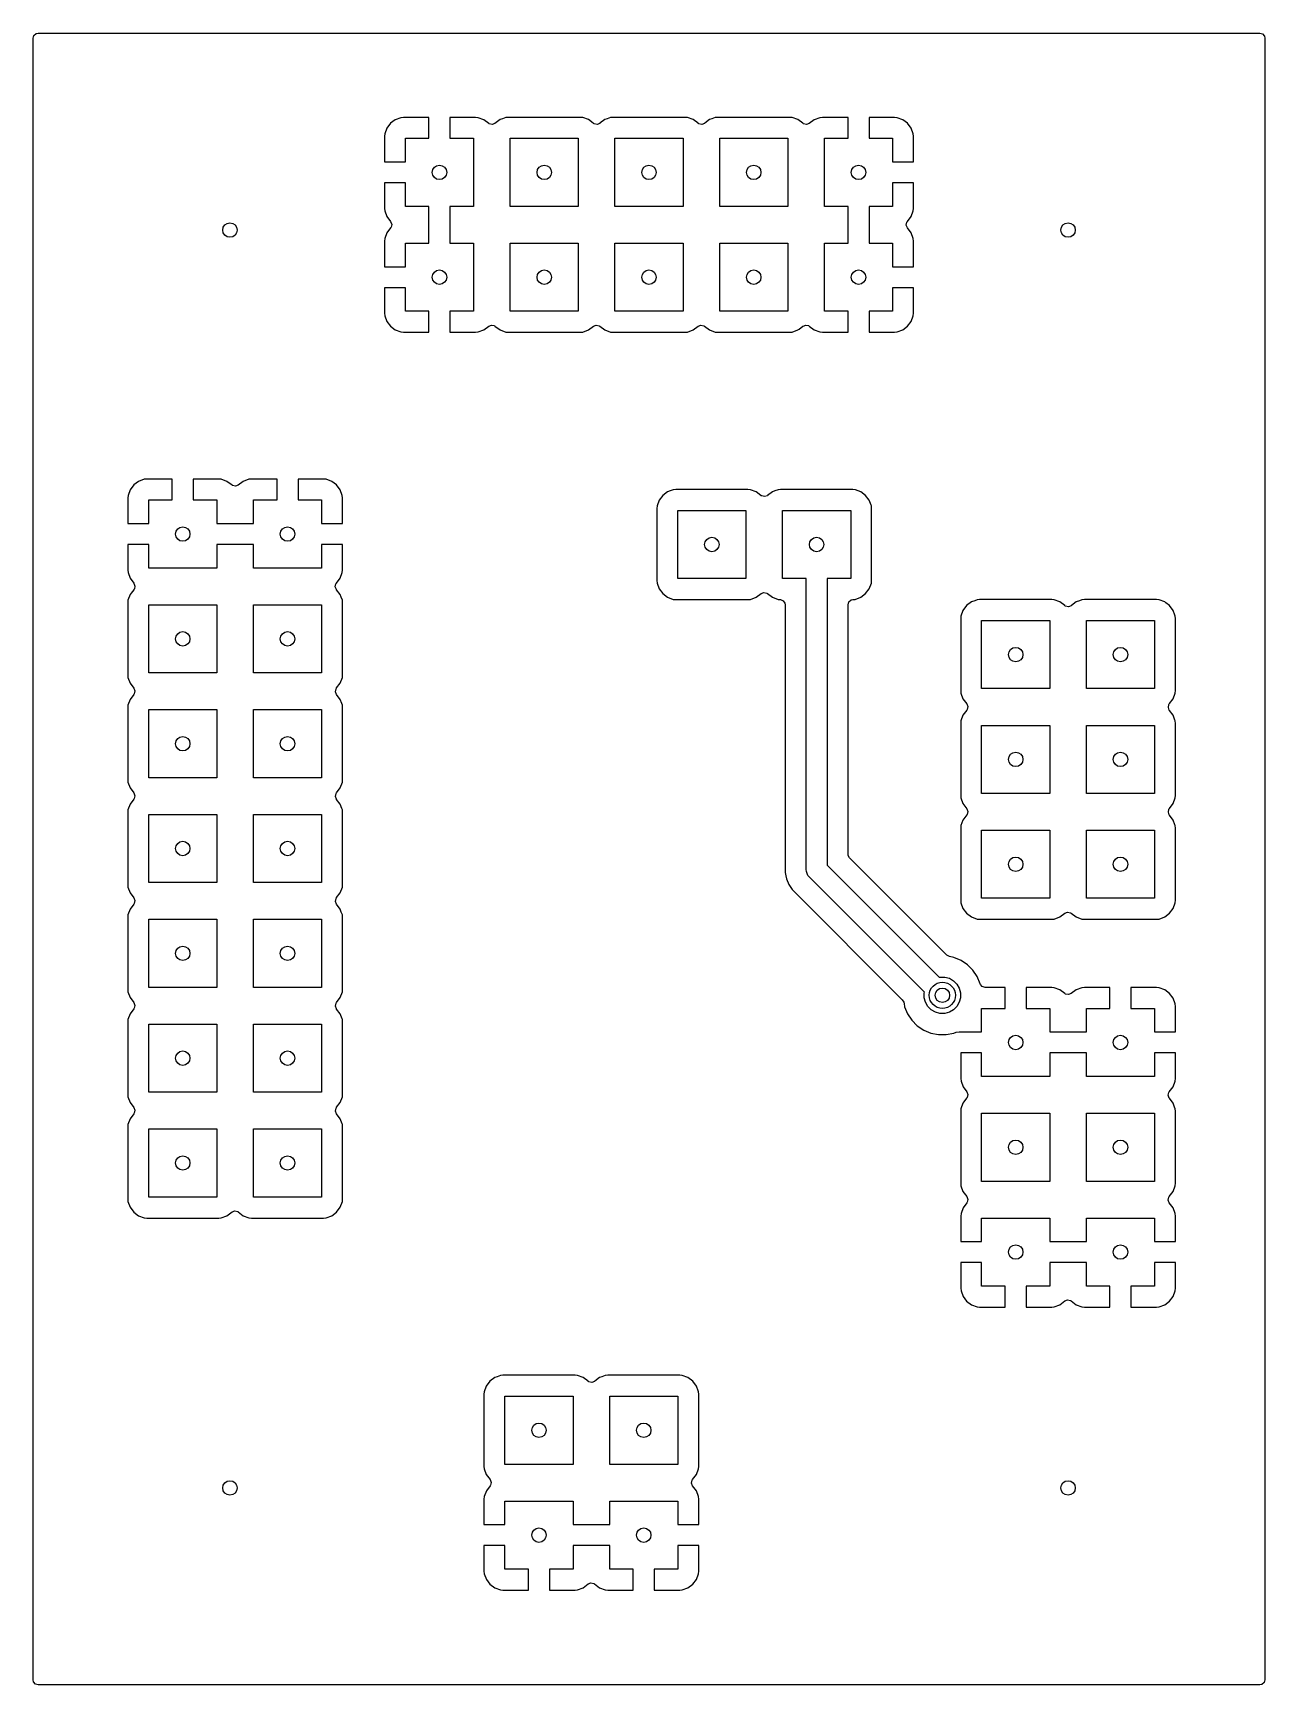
# Model space of a CAD drawing. Extents: x -4.36 to -3.19, y 5.39 to 6.96.
import ezdxf

# ---------------------------------------------------------------- set-up
doc = ezdxf.new("R2010")
doc.units = 0
doc.header["$MEASUREMENT"] = 0
doc.layers.add('BLACK', color=7, linetype='CONTINUOUS')

msp = doc.modelspace()

# ---------------------------------------------------------------- linework, layer by layer
at = {"layer": 'BLACK', "linetype": 'CONTINUOUS'}
for p, q in [((-4.3629, 6.958), (-4.3621, 6.9607)), ((-4.3629, 6.8644), (-4.3629, 6.958)), ((-4.3621, 6.9607), (-4.36, 6.9625)), ((-4.36, 6.9625), (-4.358, 6.9629)), ((-4.358, 6.9629), (-3.192, 6.9629)), ((-3.192, 6.9629), (-3.1893, 6.9621)), ((-3.1893, 6.9621), (-3.1875, 6.96)), ((-3.1875, 6.96), (-3.1871, 6.958)), ((-3.1871, 6.958), (-3.1871, 5.392)), ((-4.0252, 6.8722), (-4.0272, 6.8668)), ((-4.0218, 6.8768), (-4.0252, 6.8722)), ((-4.0252, 6.8722), (-4.0252, 6.8722)), ((-4.0172, 6.8802), (-4.0218, 6.8768)), ((-4.0118, 6.8822), (-4.0172, 6.8802)), ((-4.0172, 6.8802), (-4.0172, 6.8802)), ((-4.0094, 6.8825), (-4.0118, 6.8822)), ((-3.985, 6.8825), (-4.0094, 6.8825)), ((-4.0094, 6.8825), (-4.0094, 6.8825)), ((-3.985, 6.8625), (-3.985, 6.8825)), ((-3.9406, 6.8825), (-3.965, 6.8825)), ((-3.965, 6.8825), (-3.965, 6.8625)), ((-3.9382, 6.8822), (-3.9406, 6.8825)), ((-3.9406, 6.8825), (-3.9406, 6.8825)), ((-3.9328, 6.8802), (-3.9382, 6.8822)), ((-3.928, 6.8766), (-3.9328, 6.8802)), ((-3.9328, 6.8802), (-3.9328, 6.8802)), ((-3.9274, 6.8762), (-3.928, 6.8766)), ((-3.9247, 6.8756), (-3.9274, 6.8762)), ((-3.922, 6.8766), (-3.9247, 6.8756)), ((-3.9172, 6.8803), (-3.922, 6.8766)), ((-3.9149, 6.8811), (-3.9172, 6.8803)), ((-3.9172, 6.8803), (-3.9172, 6.8803)), ((-3.9172, 6.8803), (-3.9172, 6.8803)), ((-3.9118, 6.8823), (-3.9149, 6.8811)), ((-3.9094, 6.8825), (-3.9118, 6.8823)), ((-3.9118, 6.8823), (-3.9118, 6.8823)), ((-3.9094, 6.8825), (-3.9094, 6.8825)), ((-3.8406, 6.8825), (-3.9094, 6.8825)), ((-3.9094, 6.8825), (-3.9094, 6.8825)), ((-3.8382, 6.8823), (-3.8406, 6.8825)), ((-3.8406, 6.8825), (-3.8406, 6.8825)), ((-3.8406, 6.8825), (-3.8406, 6.8825)), ((-3.8328, 6.8803), (-3.8382, 6.8823)), ((-3.8382, 6.8823), (-3.8382, 6.8823)), ((-3.8382, 6.8823), (-3.8382, 6.8823)), ((-3.8282, 6.8768), (-3.8328, 6.8803)), ((-3.828, 6.8766), (-3.8282, 6.8768)), ((-3.8282, 6.8768), (-3.8282, 6.8768)), ((-3.8274, 6.8763), (-3.828, 6.8766)), ((-3.8246, 6.8757), (-3.8274, 6.8763)), ((-3.822, 6.8766), (-3.8246, 6.8757)), ((-3.8218, 6.8768), (-3.822, 6.8766)), ((-3.8172, 6.8803), (-3.8218, 6.8768)), ((-3.8218, 6.8768), (-3.8218, 6.8768)), ((-3.8149, 6.8811), (-3.8172, 6.8803)), ((-3.8118, 6.8823), (-3.8149, 6.8811)), ((-3.8094, 6.8825), (-3.8118, 6.8823)), ((-3.8118, 6.8823), (-3.8118, 6.8823)), ((-3.7406, 6.8825), (-3.8094, 6.8825)), ((-3.8094, 6.8825), (-3.8094, 6.8825)), ((-3.8094, 6.8825), (-3.8094, 6.8825)), ((-3.7382, 6.8823), (-3.7406, 6.8825)), ((-3.7406, 6.8825), (-3.7406, 6.8825)), ((-3.7406, 6.8825), (-3.7406, 6.8825)), ((-3.7328, 6.8803), (-3.7382, 6.8823)), ((-3.7382, 6.8823), (-3.7382, 6.8823)), ((-3.7382, 6.8823), (-3.7382, 6.8823)), ((-3.7282, 6.8768), (-3.7328, 6.8803)), ((-3.728, 6.8766), (-3.7282, 6.8768)), ((-3.7282, 6.8768), (-3.7282, 6.8768)), ((-3.7274, 6.8763), (-3.728, 6.8766)), ((-3.7246, 6.8757), (-3.7274, 6.8763)), ((-3.722, 6.8766), (-3.7246, 6.8757)), ((-3.7218, 6.8768), (-3.722, 6.8766)), ((-3.7172, 6.8803), (-3.7218, 6.8768)), ((-3.7218, 6.8768), (-3.7218, 6.8768)), ((-3.7149, 6.8811), (-3.7172, 6.8803)), ((-3.7118, 6.8823), (-3.7149, 6.8811)), ((-3.7094, 6.8825), (-3.7118, 6.8823)), ((-3.7118, 6.8823), (-3.7118, 6.8823)), ((-3.6406, 6.8825), (-3.7094, 6.8825)), ((-3.7094, 6.8825), (-3.7094, 6.8825)), ((-3.7094, 6.8825), (-3.7094, 6.8825)), ((-3.6382, 6.8823), (-3.6406, 6.8825)), ((-3.6406, 6.8825), (-3.6406, 6.8825)), ((-3.6406, 6.8825), (-3.6406, 6.8825)), ((-3.6328, 6.8803), (-3.6382, 6.8823)), ((-3.6382, 6.8823), (-3.6382, 6.8823)), ((-3.6382, 6.8823), (-3.6382, 6.8823)), ((-3.6282, 6.8768), (-3.6328, 6.8803)), ((-3.628, 6.8766), (-3.6282, 6.8768)), ((-3.6282, 6.8768), (-3.6282, 6.8768)), ((-3.6274, 6.8762), (-3.628, 6.8766)), ((-3.6246, 6.8756), (-3.6274, 6.8762)), ((-3.622, 6.8766), (-3.6246, 6.8756)), ((-3.6172, 6.8802), (-3.622, 6.8766)), ((-3.6118, 6.8822), (-3.6172, 6.8802)), ((-3.6172, 6.8802), (-3.6172, 6.8802)), ((-3.6094, 6.8825), (-3.6118, 6.8822)), ((-3.585, 6.8825), (-3.6094, 6.8825)), ((-3.6094, 6.8825), (-3.6094, 6.8825)), ((-3.585, 6.8625), (-3.585, 6.8825)), ((-3.5406, 6.8825), (-3.565, 6.8825)), ((-3.565, 6.8825), (-3.565, 6.8625)), ((-3.5382, 6.8822), (-3.5406, 6.8825)), ((-3.5406, 6.8825), (-3.5406, 6.8825)), ((-3.5328, 6.8802), (-3.5382, 6.8822)), ((-3.5282, 6.8768), (-3.5328, 6.8802)), ((-3.5248, 6.8722), (-3.5282, 6.8768)), ((-3.5228, 6.8668), (-3.5248, 6.8722)), ((-3.5248, 6.8722), (-3.5248, 6.8722)), ((-4.3629, 6.4194), (-4.3629, 6.8644)), ((-4.0272, 6.8668), (-4.0275, 6.8644)), ((-4.0275, 6.8644), (-4.0275, 6.84)), ((-4.0075, 6.84), (-4.0075, 6.8625)), ((-4.0075, 6.8625), (-3.985, 6.8625)), ((-3.965, 6.8625), (-3.9425, 6.8625)), ((-3.9425, 6.8625), (-3.9425, 6.7975)), ((-3.9075, 6.7975), (-3.9075, 6.8625)), ((-3.9075, 6.8625), (-3.8425, 6.8625)), ((-3.8425, 6.8625), (-3.8425, 6.7975)), ((-3.8075, 6.7975), (-3.8075, 6.8625)), ((-3.8075, 6.8625), (-3.7425, 6.8625)), ((-3.7425, 6.8625), (-3.7425, 6.7975)), ((-3.7075, 6.7975), (-3.7075, 6.8625)), ((-3.7075, 6.8625), (-3.6425, 6.8625)), ((-3.6425, 6.8625), (-3.6425, 6.7975)), ((-3.6075, 6.7975), (-3.6075, 6.8625)), ((-3.6075, 6.8625), (-3.585, 6.8625)), ((-3.565, 6.8625), (-3.5425, 6.8625)), ((-3.5425, 6.8625), (-3.5425, 6.84)), ((-3.5225, 6.8644), (-3.5228, 6.8668)), ((-3.5225, 6.84), (-3.5225, 6.8644)), ((-3.5225, 6.8644), (-3.5225, 6.8644)), ((-4.0275, 6.84), (-4.0075, 6.84)), ((-3.5425, 6.84), (-3.5225, 6.84)), ((-4.0275, 6.82), (-4.0275, 6.7956)), ((-4.0075, 6.82), (-4.0275, 6.82)), ((-4.0075, 6.7975), (-4.0075, 6.82)), ((-3.5225, 6.82), (-3.5425, 6.82)), ((-3.5425, 6.82), (-3.5425, 6.7975)), ((-3.5225, 6.7956), (-3.5225, 6.82)), ((-4.0275, 6.7956), (-4.0272, 6.7932)), ((-4.0272, 6.7932), (-4.0252, 6.7878)), ((-3.985, 6.7975), (-4.0075, 6.7975)), ((-3.985, 6.7625), (-3.985, 6.7975)), ((-3.9425, 6.7975), (-3.965, 6.7975)), ((-3.965, 6.7975), (-3.965, 6.7625)), ((-3.8425, 6.7975), (-3.9075, 6.7975)), ((-3.7425, 6.7975), (-3.8075, 6.7975)), ((-3.6425, 6.7975), (-3.7075, 6.7975)), ((-3.585, 6.7975), (-3.6075, 6.7975)), ((-3.585, 6.7625), (-3.585, 6.7975)), ((-3.5425, 6.7975), (-3.565, 6.7975)), ((-3.565, 6.7975), (-3.565, 6.7625)), ((-3.5248, 6.7878), (-3.5228, 6.7932)), ((-3.5228, 6.7932), (-3.5225, 6.7956)), ((-3.5225, 6.7956), (-3.5225, 6.7956)), ((-4.0252, 6.7878), (-4.0252, 6.7878)), ((-4.0252, 6.7878), (-4.0216, 6.783)), ((-4.0216, 6.777), (-4.0252, 6.7722)), ((-4.0216, 6.783), (-4.0206, 6.7804)), ((-4.0212, 6.7776), (-4.0216, 6.777)), ((-4.0206, 6.7804), (-4.0212, 6.7776)), ((-3.5294, 6.7796), (-3.5288, 6.7824)), ((-3.5284, 6.777), (-3.5294, 6.7796)), ((-3.5288, 6.7824), (-3.5284, 6.783)), ((-3.5284, 6.783), (-3.5248, 6.7878)), ((-3.5248, 6.7722), (-3.5284, 6.777)), ((-4.0272, 6.7668), (-4.0275, 6.7644)), ((-4.0275, 6.7644), (-4.0275, 6.74)), ((-4.0252, 6.7722), (-4.0272, 6.7668)), ((-4.0252, 6.7722), (-4.0252, 6.7722)), ((-4.0075, 6.74), (-4.0075, 6.7625)), ((-4.0075, 6.7625), (-3.985, 6.7625)), ((-3.965, 6.7625), (-3.9425, 6.7625)), ((-3.9425, 6.7625), (-3.9425, 6.6975)), ((-3.9075, 6.6975), (-3.9075, 6.7625)), ((-3.9075, 6.7625), (-3.8425, 6.7625)), ((-3.8425, 6.7625), (-3.8425, 6.6975)), ((-3.8075, 6.6975), (-3.8075, 6.7625)), ((-3.8075, 6.7625), (-3.7425, 6.7625)), ((-3.7425, 6.7625), (-3.7425, 6.6975)), ((-3.7075, 6.6975), (-3.7075, 6.7625)), ((-3.7075, 6.7625), (-3.6425, 6.7625)), ((-3.6425, 6.7625), (-3.6425, 6.6975)), ((-3.6075, 6.6975), (-3.6075, 6.7625)), ((-3.6075, 6.7625), (-3.585, 6.7625)), ((-3.565, 6.7625), (-3.5425, 6.7625)), ((-3.5425, 6.7625), (-3.5425, 6.74)), ((-3.5228, 6.7668), (-3.5248, 6.7722)), ((-3.5225, 6.7644), (-3.5228, 6.7668)), ((-3.5225, 6.74), (-3.5225, 6.7644)), ((-3.5225, 6.7644), (-3.5225, 6.7644)), ((-4.0275, 6.74), (-4.0075, 6.74)), ((-3.5425, 6.74), (-3.5225, 6.74)), ((-4.0275, 6.72), (-4.0275, 6.6956)), ((-4.0075, 6.72), (-4.0275, 6.72)), ((-4.0075, 6.6975), (-4.0075, 6.72)), ((-3.5225, 6.72), (-3.5425, 6.72)), ((-3.5425, 6.72), (-3.5425, 6.6975)), ((-3.5225, 6.6956), (-3.5225, 6.72)), ((-3.985, 6.6975), (-4.0075, 6.6975)), ((-3.985, 6.6775), (-3.985, 6.6975)), ((-3.9425, 6.6975), (-3.965, 6.6975)), ((-3.965, 6.6975), (-3.965, 6.6775)), ((-3.8425, 6.6975), (-3.9075, 6.6975)), ((-3.7425, 6.6975), (-3.8075, 6.6975)), ((-3.6425, 6.6975), (-3.7075, 6.6975)), ((-3.585, 6.6975), (-3.6075, 6.6975)), ((-3.585, 6.6775), (-3.585, 6.6975)), ((-3.5425, 6.6975), (-3.565, 6.6975)), ((-3.565, 6.6975), (-3.565, 6.6775)), ((-4.0275, 6.6956), (-4.0272, 6.6932)), ((-4.0272, 6.6932), (-4.0252, 6.6878)), ((-4.0252, 6.6878), (-4.0252, 6.6878)), ((-4.0252, 6.6878), (-4.0218, 6.6832)), ((-4.0218, 6.6832), (-4.0172, 6.6798)), ((-3.9328, 6.6798), (-3.928, 6.6834)), ((-3.928, 6.6834), (-3.9254, 6.6844)), ((-3.9254, 6.6844), (-3.9226, 6.6838)), ((-3.9226, 6.6838), (-3.922, 6.6834)), ((-3.922, 6.6834), (-3.9172, 6.6797)), ((-3.8328, 6.6797), (-3.828, 6.6834)), ((-3.828, 6.6834), (-3.8254, 6.6843)), ((-3.8254, 6.6843), (-3.8226, 6.6837)), ((-3.8226, 6.6837), (-3.822, 6.6834)), ((-3.822, 6.6834), (-3.8172, 6.6797)), ((-3.7328, 6.6797), (-3.728, 6.6834)), ((-3.728, 6.6834), (-3.7254, 6.6843)), ((-3.7254, 6.6843), (-3.7226, 6.6837)), ((-3.7226, 6.6837), (-3.722, 6.6834)), ((-3.722, 6.6834), (-3.7172, 6.6797)), ((-3.6317, 6.6805), (-3.6282, 6.6832)), ((-3.6282, 6.6832), (-3.628, 6.6834)), ((-3.6282, 6.6832), (-3.6282, 6.6832)), ((-3.628, 6.6834), (-3.6253, 6.6844)), ((-3.6253, 6.6844), (-3.6226, 6.6838)), ((-3.6226, 6.6838), (-3.622, 6.6834)), ((-3.622, 6.6834), (-3.6172, 6.6798)), ((-3.5328, 6.6798), (-3.5282, 6.6832)), ((-3.5282, 6.6832), (-3.5248, 6.6878)), ((-3.5248, 6.6878), (-3.5228, 6.6932)), ((-3.5248, 6.6878), (-3.5248, 6.6878)), ((-3.5228, 6.6932), (-3.5225, 6.6956)), ((-3.5225, 6.6956), (-3.5225, 6.6956)), ((-4.0172, 6.6798), (-4.0118, 6.6778)), ((-4.0118, 6.6778), (-4.0094, 6.6775)), ((-4.0094, 6.6775), (-3.985, 6.6775)), ((-3.965, 6.6775), (-3.9406, 6.6775)), ((-3.9406, 6.6775), (-3.9382, 6.6778)), ((-3.9382, 6.6778), (-3.9328, 6.6798)), ((-3.9328, 6.6798), (-3.9328, 6.6798)), ((-3.9172, 6.6797), (-3.9172, 6.6797)), ((-3.9172, 6.6797), (-3.9118, 6.6777)), ((-3.9118, 6.6777), (-3.9118, 6.6777)), ((-3.9118, 6.6777), (-3.9094, 6.6775)), ((-3.9094, 6.6775), (-3.9094, 6.6775)), ((-3.9094, 6.6775), (-3.8406, 6.6775)), ((-3.8406, 6.6775), (-3.8382, 6.6777)), ((-3.8382, 6.6777), (-3.8328, 6.6797)), ((-3.8382, 6.6777), (-3.8382, 6.6777)), ((-3.8328, 6.6797), (-3.8328, 6.6797)), ((-3.8172, 6.6797), (-3.8172, 6.6797)), ((-3.8172, 6.6797), (-3.8118, 6.6777)), ((-3.8118, 6.6777), (-3.8118, 6.6777)), ((-3.8118, 6.6777), (-3.8094, 6.6775)), ((-3.8094, 6.6775), (-3.8094, 6.6775)), ((-3.8094, 6.6775), (-3.7406, 6.6775)), ((-3.7406, 6.6775), (-3.7382, 6.6777)), ((-3.7382, 6.6777), (-3.7328, 6.6797)), ((-3.7382, 6.6777), (-3.7382, 6.6777)), ((-3.7328, 6.6797), (-3.7328, 6.6797)), ((-3.7172, 6.6797), (-3.7172, 6.6797)), ((-3.7172, 6.6797), (-3.7118, 6.6777)), ((-3.7118, 6.6777), (-3.7118, 6.6777)), ((-3.7118, 6.6777), (-3.7094, 6.6775)), ((-3.7094, 6.6775), (-3.7094, 6.6775)), ((-3.7094, 6.6775), (-3.6406, 6.6775)), ((-3.6406, 6.6775), (-3.6382, 6.6777)), ((-3.6382, 6.6777), (-3.6328, 6.6797)), ((-3.6382, 6.6777), (-3.6382, 6.6777)), ((-3.6328, 6.6797), (-3.6317, 6.6805)), ((-3.6328, 6.6797), (-3.6328, 6.6797)), ((-3.6172, 6.6798), (-3.6118, 6.6778)), ((-3.6118, 6.6778), (-3.6094, 6.6775)), ((-3.6094, 6.6775), (-3.585, 6.6775)), ((-3.565, 6.6775), (-3.5406, 6.6775)), ((-3.5406, 6.6775), (-3.5382, 6.6778)), ((-3.5382, 6.6778), (-3.5328, 6.6798)), ((-3.5328, 6.6798), (-3.5328, 6.6798)), ((-4.2702, 6.5272), (-4.2722, 6.5218)), ((-4.2668, 6.5318), (-4.2702, 6.5272)), ((-4.2702, 6.5272), (-4.2702, 6.5272)), ((-4.2622, 6.5352), (-4.2668, 6.5318)), ((-4.2568, 6.5372), (-4.2622, 6.5352)), ((-4.2622, 6.5352), (-4.2622, 6.5352)), ((-4.2544, 6.5375), (-4.2568, 6.5372)), ((-4.23, 6.5375), (-4.2544, 6.5375)), ((-4.2544, 6.5375), (-4.2544, 6.5375)), ((-4.23, 6.5175), (-4.23, 6.5375)), ((-4.1856, 6.5375), (-4.21, 6.5375)), ((-4.21, 6.5375), (-4.21, 6.5175)), ((-4.1832, 6.5372), (-4.1856, 6.5375)), ((-4.1856, 6.5375), (-4.1856, 6.5375)), ((-4.1778, 6.5352), (-4.1832, 6.5372)), ((-4.173, 6.5316), (-4.1778, 6.5352)), ((-4.1724, 6.5312), (-4.173, 6.5316)), ((-4.1696, 6.5306), (-4.1724, 6.5312)), ((-4.167, 6.5316), (-4.1696, 6.5306)), ((-4.1622, 6.5352), (-4.167, 6.5316)), ((-4.1568, 6.5372), (-4.1622, 6.5352)), ((-4.1544, 6.5375), (-4.1568, 6.5372)), ((-4.13, 6.5375), (-4.1544, 6.5375)), ((-4.1544, 6.5375), (-4.1544, 6.5375)), ((-4.13, 6.5175), (-4.13, 6.5375)), ((-4.0856, 6.5375), (-4.11, 6.5375)), ((-4.11, 6.5375), (-4.11, 6.5175)), ((-4.0832, 6.5372), (-4.0856, 6.5375)), ((-4.0856, 6.5375), (-4.0856, 6.5375)), ((-4.0778, 6.5352), (-4.0832, 6.5372)), ((-4.0732, 6.5318), (-4.0778, 6.5352)), ((-4.0698, 6.5272), (-4.0732, 6.5318)), ((-4.0678, 6.5218), (-4.0698, 6.5272)), ((-4.0698, 6.5272), (-4.0698, 6.5272)), ((-3.7572, 6.5253), (-3.7618, 6.5218)), ((-3.7549, 6.5261), (-3.7572, 6.5253)), ((-3.7572, 6.5253), (-3.7572, 6.5253)), ((-3.7572, 6.5253), (-3.7572, 6.5253)), ((-3.7518, 6.5273), (-3.7549, 6.5261)), ((-3.7494, 6.5275), (-3.7518, 6.5273)), ((-3.7518, 6.5273), (-3.7518, 6.5273)), ((-3.6806, 6.5275), (-3.7494, 6.5275)), ((-3.7494, 6.5275), (-3.7494, 6.5275)), ((-3.7494, 6.5275), (-3.7494, 6.5275)), ((-3.6782, 6.5273), (-3.6806, 6.5275)), ((-3.6806, 6.5275), (-3.6806, 6.5275)), ((-3.6806, 6.5275), (-3.6806, 6.5275)), ((-3.678, 6.5272), (-3.6782, 6.5273)), ((-3.6782, 6.5273), (-3.6782, 6.5273)), ((-3.6782, 6.5273), (-3.6782, 6.5273)), ((-3.6782, 6.5273), (-3.6782, 6.5273)), ((-3.6782, 6.5273), (-3.6782, 6.5273)), ((-3.6728, 6.5253), (-3.678, 6.5272)), ((-3.6682, 6.5218), (-3.6728, 6.5253)), ((-3.6572, 6.5253), (-3.6618, 6.5218)), ((-3.6549, 6.5261), (-3.6572, 6.5253)), ((-3.6518, 6.5273), (-3.6549, 6.5261)), ((-3.6494, 6.5275), (-3.6518, 6.5273)), ((-3.6518, 6.5273), (-3.6518, 6.5273)), ((-3.5806, 6.5275), (-3.6494, 6.5275)), ((-3.6494, 6.5275), (-3.6494, 6.5275)), ((-3.6494, 6.5275), (-3.6494, 6.5275)), ((-3.5782, 6.5273), (-3.5806, 6.5275)), ((-3.5806, 6.5275), (-3.5806, 6.5275)), ((-3.5806, 6.5275), (-3.5806, 6.5275)), ((-3.578, 6.5272), (-3.5782, 6.5273)), ((-3.5782, 6.5273), (-3.5782, 6.5273)), ((-3.5782, 6.5273), (-3.5782, 6.5273)), ((-3.5782, 6.5273), (-3.5782, 6.5273)), ((-3.5782, 6.5273), (-3.5782, 6.5273)), ((-3.5728, 6.5253), (-3.578, 6.5272)), ((-3.5682, 6.5218), (-3.5728, 6.5253)), ((-4.2722, 6.5218), (-4.2725, 6.5194)), ((-4.2725, 6.5194), (-4.2725, 6.495)), ((-4.2525, 6.495), (-4.2525, 6.5175)), ((-4.2525, 6.5175), (-4.23, 6.5175)), ((-4.21, 6.5175), (-4.1875, 6.5175)), ((-4.1875, 6.5175), (-4.1875, 6.495)), ((-4.1525, 6.495), (-4.1525, 6.5175)), ((-4.1525, 6.5175), (-4.13, 6.5175)), ((-4.11, 6.5175), (-4.0875, 6.5175)), ((-4.0875, 6.5175), (-4.0875, 6.495)), ((-4.0675, 6.5194), (-4.0678, 6.5218)), ((-4.0675, 6.5094), (-4.0675, 6.5194)), ((-4.0675, 6.5194), (-4.0675, 6.5194)), ((-4.0675, 6.495), (-4.0675, 6.5094)), ((-3.7673, 6.5118), (-3.7675, 6.5094)), ((-3.7675, 6.5094), (-3.7675, 6.4406)), ((-3.7653, 6.5172), (-3.7673, 6.5118)), ((-3.7673, 6.5118), (-3.7673, 6.5118)), ((-3.7618, 6.5218), (-3.7653, 6.5172)), ((-3.7653, 6.5172), (-3.7653, 6.5172)), ((-3.668, 6.5216), (-3.6682, 6.5218)), ((-3.6682, 6.5218), (-3.6682, 6.5218)), ((-3.6674, 6.5213), (-3.668, 6.5216)), ((-3.6646, 6.5207), (-3.6674, 6.5213)), ((-3.662, 6.5216), (-3.6646, 6.5207)), ((-3.6618, 6.5218), (-3.662, 6.5216)), ((-3.6618, 6.5218), (-3.6618, 6.5218)), ((-3.5647, 6.5172), (-3.5682, 6.5218)), ((-3.563, 6.5125), (-3.5647, 6.5172)), ((-3.5627, 6.5118), (-3.563, 6.5125)), ((-3.5625, 6.5094), (-3.5627, 6.5118)), ((-3.5627, 6.5118), (-3.5627, 6.5118)), ((-3.5625, 6.4406), (-3.5625, 6.5094)), ((-3.5625, 6.5094), (-3.5625, 6.5094)), ((-4.2725, 6.495), (-4.2525, 6.495)), ((-4.1875, 6.495), (-4.1525, 6.495)), ((-4.0875, 6.495), (-4.0675, 6.495)), ((-3.7475, 6.4425), (-3.7475, 6.5075)), ((-3.7475, 6.5075), (-3.6825, 6.5075)), ((-3.6825, 6.5075), (-3.6825, 6.4425)), ((-3.6475, 6.4425), (-3.6475, 6.5075)), ((-3.6475, 6.5075), (-3.5825, 6.5075)), ((-3.5825, 6.5075), (-3.5825, 6.4425)), ((-4.2525, 6.475), (-4.2725, 6.475)), ((-4.2725, 6.475), (-4.2725, 6.4506)), ((-4.2525, 6.4525), (-4.2525, 6.475)), ((-4.1525, 6.475), (-4.1875, 6.475)), ((-4.1875, 6.475), (-4.1875, 6.4525)), ((-4.1525, 6.4525), (-4.1525, 6.475)), ((-4.0675, 6.475), (-4.0875, 6.475)), ((-4.0875, 6.475), (-4.0875, 6.4525)), ((-4.0675, 6.4506), (-4.0675, 6.475)), ((-4.2725, 6.4506), (-4.2722, 6.4482)), ((-4.2722, 6.4482), (-4.2702, 6.4428)), ((-4.1875, 6.4525), (-4.2525, 6.4525)), ((-4.0875, 6.4525), (-4.1525, 6.4525)), ((-4.0698, 6.4428), (-4.0678, 6.4482)), ((-4.0678, 6.4482), (-4.0675, 6.4506)), ((-4.0675, 6.4506), (-4.0675, 6.4506)), ((-4.2702, 6.4428), (-4.2702, 6.4428)), ((-4.2702, 6.4428), (-4.2666, 6.438)), ((-4.2668, 6.4318), (-4.2691, 6.4287)), ((-4.2666, 6.432), (-4.2668, 6.4318)), ((-4.2668, 6.4318), (-4.2668, 6.4318)), ((-4.2666, 6.438), (-4.2656, 6.4354)), ((-4.2662, 6.4326), (-4.2666, 6.432)), ((-4.2656, 6.4354), (-4.2662, 6.4326)), ((-4.0744, 6.4347), (-4.0738, 6.4374)), ((-4.0734, 6.432), (-4.0744, 6.4347)), ((-4.0738, 6.4374), (-4.0734, 6.438)), ((-4.0734, 6.438), (-4.0698, 6.4428)), ((-4.0732, 6.4318), (-4.0734, 6.432)), ((-4.0697, 6.4272), (-4.0732, 6.4318)), ((-4.0732, 6.4318), (-4.0732, 6.4318)), ((-4.0698, 6.4428), (-4.0698, 6.4428)), ((-3.7675, 6.4406), (-3.7673, 6.4382)), ((-3.7673, 6.4382), (-3.7673, 6.4382)), ((-3.7673, 6.4382), (-3.7653, 6.4328)), ((-3.7653, 6.4328), (-3.7653, 6.4328)), ((-3.7653, 6.4328), (-3.7618, 6.4282)), ((-3.6825, 6.4425), (-3.7475, 6.4425)), ((-3.625, 6.4425), (-3.6475, 6.4425)), ((-3.625, 6.165), (-3.625, 6.4425)), ((-3.5825, 6.4425), (-3.605, 6.4425)), ((-3.605, 6.4425), (-3.605, 6.1691)), ((-3.5682, 6.4282), (-3.5647, 6.4328)), ((-3.5647, 6.4328), (-3.5627, 6.4382)), ((-3.5647, 6.4328), (-3.5647, 6.4328)), ((-3.5627, 6.4382), (-3.5625, 6.4406)), ((-3.5627, 6.4382), (-3.5627, 6.4382)), ((-3.5625, 6.4406), (-3.5625, 6.4406)), ((-4.3629, 5.6644), (-4.3629, 6.4194)), ((-4.2723, 6.4218), (-4.2725, 6.4194)), ((-4.2725, 6.4194), (-4.2725, 6.3506)), ((-4.2703, 6.4272), (-4.2723, 6.4218)), ((-4.2723, 6.4218), (-4.2723, 6.4218)), ((-4.2691, 6.4287), (-4.2703, 6.4272)), ((-4.2703, 6.4272), (-4.2703, 6.4272)), ((-4.2525, 6.3525), (-4.2525, 6.4175)), ((-4.2525, 6.4175), (-4.1875, 6.4175)), ((-4.1875, 6.4175), (-4.1875, 6.3525)), ((-4.1525, 6.3525), (-4.1525, 6.4175)), ((-4.1525, 6.4175), (-4.0875, 6.4175)), ((-4.0875, 6.4175), (-4.0875, 6.3525)), ((-4.0688, 6.4247), (-4.0697, 6.4272)), ((-4.0677, 6.4218), (-4.0688, 6.4247)), ((-4.0675, 6.4194), (-4.0677, 6.4218)), ((-4.0677, 6.4218), (-4.0677, 6.4218)), ((-4.0675, 6.3506), (-4.0675, 6.4194)), ((-4.0675, 6.4194), (-4.0675, 6.4194)), ((-3.7618, 6.4282), (-3.7572, 6.4247)), ((-3.7572, 6.4247), (-3.7572, 6.4247)), ((-3.7572, 6.4247), (-3.7518, 6.4227)), ((-3.7518, 6.4227), (-3.7518, 6.4227)), ((-3.7518, 6.4227), (-3.7494, 6.4225)), ((-3.7494, 6.4225), (-3.7494, 6.4225)), ((-3.7494, 6.4225), (-3.6806, 6.4225)), ((-3.6806, 6.4225), (-3.6782, 6.4227)), ((-3.6782, 6.4227), (-3.6728, 6.4247)), ((-3.6782, 6.4227), (-3.6782, 6.4227)), ((-3.6728, 6.4247), (-3.668, 6.4284)), ((-3.6728, 6.4247), (-3.6728, 6.4247)), ((-3.668, 6.4284), (-3.6654, 6.4293)), ((-3.6654, 6.4293), (-3.6626, 6.4287)), ((-3.6626, 6.4287), (-3.662, 6.4284)), ((-3.662, 6.4284), (-3.6572, 6.4247)), ((-3.6572, 6.4247), (-3.6572, 6.4247)), ((-3.6572, 6.4247), (-3.6518, 6.4227)), ((-3.6518, 6.4227), (-3.6518, 6.4227)), ((-3.6518, 6.4227), (-3.6495, 6.4225)), ((-3.6495, 6.4225), (-3.6469, 6.4214)), ((-3.6469, 6.4214), (-3.6453, 6.4191)), ((-3.6453, 6.4191), (-3.645, 6.4176)), ((-3.645, 6.4176), (-3.645, 6.162)), ((-3.585, 6.4176), (-3.5842, 6.4202)), ((-3.585, 6.4044), (-3.585, 6.4176)), ((-3.5842, 6.4202), (-3.5821, 6.4221)), ((-3.5821, 6.4221), (-3.5805, 6.4225)), ((-3.5805, 6.4225), (-3.5782, 6.4227)), ((-3.5782, 6.4227), (-3.5728, 6.4247)), ((-3.5782, 6.4227), (-3.5782, 6.4227)), ((-3.5728, 6.4247), (-3.5682, 6.4282)), ((-3.5728, 6.4247), (-3.5728, 6.4247)), ((-3.4718, 6.4168), (-3.4753, 6.4122)), ((-3.4672, 6.4203), (-3.4718, 6.4168)), ((-3.4641, 6.4214), (-3.4672, 6.4203)), ((-3.4672, 6.4203), (-3.4672, 6.4203)), ((-3.4672, 6.4203), (-3.4672, 6.4203)), ((-3.4618, 6.4223), (-3.4641, 6.4214)), ((-3.4594, 6.4225), (-3.4618, 6.4223)), ((-3.4618, 6.4223), (-3.4618, 6.4223)), ((-3.3906, 6.4225), (-3.4594, 6.4225)), ((-3.4594, 6.4225), (-3.4594, 6.4225)), ((-3.4594, 6.4225), (-3.4594, 6.4225)), ((-3.3882, 6.4223), (-3.3906, 6.4225)), ((-3.3906, 6.4225), (-3.3906, 6.4225)), ((-3.3906, 6.4225), (-3.3906, 6.4225)), ((-3.3828, 6.4203), (-3.3882, 6.4223)), ((-3.3882, 6.4223), (-3.3882, 6.4223)), ((-3.3882, 6.4223), (-3.3882, 6.4223)), ((-3.3782, 6.4168), (-3.3828, 6.4203)), ((-3.378, 6.4166), (-3.3782, 6.4168)), ((-3.3782, 6.4168), (-3.3782, 6.4168)), ((-3.3774, 6.4163), (-3.378, 6.4166)), ((-3.3746, 6.4157), (-3.3774, 6.4163)), ((-3.372, 6.4166), (-3.3746, 6.4157)), ((-3.3718, 6.4168), (-3.372, 6.4166)), ((-3.3672, 6.4203), (-3.3718, 6.4168)), ((-3.3718, 6.4168), (-3.3718, 6.4168)), ((-3.3641, 6.4214), (-3.3672, 6.4203)), ((-3.3618, 6.4223), (-3.3641, 6.4214)), ((-3.3594, 6.4225), (-3.3618, 6.4223)), ((-3.3618, 6.4223), (-3.3618, 6.4223)), ((-3.2906, 6.4225), (-3.3594, 6.4225)), ((-3.3594, 6.4225), (-3.3594, 6.4225)), ((-3.3594, 6.4225), (-3.3594, 6.4225)), ((-3.2882, 6.4223), (-3.2906, 6.4225)), ((-3.2906, 6.4225), (-3.2906, 6.4225)), ((-3.2906, 6.4225), (-3.2906, 6.4225)), ((-3.2828, 6.4203), (-3.2882, 6.4223)), ((-3.2882, 6.4223), (-3.2882, 6.4223)), ((-3.2882, 6.4223), (-3.2882, 6.4223)), ((-3.2817, 6.4194), (-3.2828, 6.4203)), ((-3.2828, 6.4203), (-3.2828, 6.4203)), ((-3.2828, 6.4203), (-3.2828, 6.4203)), ((-3.2782, 6.4168), (-3.2817, 6.4194)), ((-3.2747, 6.4122), (-3.2782, 6.4168)), ((-3.585, 6.1795), (-3.585, 6.4044)), ((-3.4773, 6.4068), (-3.4775, 6.4044)), ((-3.4775, 6.4044), (-3.4775, 6.3356)), ((-3.4753, 6.4122), (-3.4773, 6.4068)), ((-3.4773, 6.4068), (-3.4773, 6.4068)), ((-3.4753, 6.4122), (-3.4753, 6.4122)), ((-3.4575, 6.3375), (-3.4575, 6.4025)), ((-3.4575, 6.4025), (-3.3925, 6.4025)), ((-3.3925, 6.4025), (-3.3925, 6.3375)), ((-3.3575, 6.3375), (-3.3575, 6.4025)), ((-3.3575, 6.4025), (-3.2925, 6.4025)), ((-3.2925, 6.4025), (-3.2925, 6.3375)), ((-3.273, 6.4075), (-3.2747, 6.4122)), ((-3.2727, 6.4068), (-3.273, 6.4075)), ((-3.2725, 6.4044), (-3.2727, 6.4068)), ((-3.2727, 6.4068), (-3.2727, 6.4068)), ((-3.2725, 6.3356), (-3.2725, 6.4044)), ((-3.2725, 6.4044), (-3.2725, 6.4044)), ((-4.1875, 6.3525), (-4.2525, 6.3525)), ((-4.0875, 6.3525), (-4.1525, 6.3525)), ((-4.2725, 6.3506), (-4.2723, 6.3482)), ((-4.2723, 6.3482), (-4.2723, 6.3482)), ((-4.2723, 6.3482), (-4.2703, 6.3428)), ((-4.2703, 6.3428), (-4.2703, 6.3428)), ((-4.2703, 6.3428), (-4.2666, 6.338)), ((-4.2666, 6.338), (-4.2657, 6.3354)), ((-4.2657, 6.3354), (-4.2663, 6.3326)), ((-4.0743, 6.3346), (-4.0737, 6.3374)), ((-4.0737, 6.3374), (-4.0734, 6.338)), ((-4.0734, 6.338), (-4.0732, 6.3382)), ((-4.0732, 6.3382), (-4.0697, 6.3428)), ((-4.0732, 6.3382), (-4.0732, 6.3382)), ((-4.0697, 6.3428), (-4.0677, 6.3482)), ((-4.0677, 6.3482), (-4.0675, 6.3506)), ((-4.0677, 6.3482), (-4.0677, 6.3482)), ((-4.0675, 6.3506), (-4.0675, 6.3506)), ((-3.4775, 6.3356), (-3.4773, 6.3332)), ((-3.3925, 6.3375), (-3.4575, 6.3375)), ((-3.2925, 6.3375), (-3.3575, 6.3375)), ((-3.2727, 6.3332), (-3.2725, 6.3356)), ((-3.2725, 6.3356), (-3.2725, 6.3356)), ((-4.2723, 6.3218), (-4.2725, 6.3194)), ((-4.2725, 6.3194), (-4.2725, 6.2506)), ((-4.2703, 6.3272), (-4.2723, 6.3218)), ((-4.2723, 6.3218), (-4.2723, 6.3218)), ((-4.2666, 6.332), (-4.2703, 6.3272)), ((-4.2703, 6.3272), (-4.2703, 6.3272)), ((-4.2663, 6.3326), (-4.2666, 6.332)), ((-4.0734, 6.332), (-4.0743, 6.3346)), ((-4.0732, 6.3318), (-4.0734, 6.332)), ((-4.0697, 6.3272), (-4.0732, 6.3318)), ((-4.0732, 6.3318), (-4.0732, 6.3318)), ((-4.0683, 6.3232), (-4.0697, 6.3272)), ((-4.0677, 6.3218), (-4.0683, 6.3232)), ((-4.0675, 6.3194), (-4.0677, 6.3218)), ((-4.0677, 6.3218), (-4.0677, 6.3218)), ((-4.0675, 6.2506), (-4.0675, 6.3194)), ((-4.0675, 6.3194), (-4.0675, 6.3194)), ((-3.4773, 6.3332), (-3.4773, 6.3332)), ((-3.4773, 6.3332), (-3.4753, 6.3278)), ((-3.4753, 6.3278), (-3.4753, 6.3278)), ((-3.4753, 6.3278), (-3.4716, 6.323)), ((-3.4716, 6.323), (-3.4707, 6.3204)), ((-3.4707, 6.3204), (-3.4713, 6.3176)), ((-3.2793, 6.3196), (-3.2787, 6.3224)), ((-3.2784, 6.317), (-3.2793, 6.3196)), ((-3.2787, 6.3224), (-3.2784, 6.323)), ((-3.2784, 6.323), (-3.2782, 6.3232)), ((-3.2782, 6.3232), (-3.2747, 6.3278)), ((-3.2782, 6.3232), (-3.2782, 6.3232)), ((-3.2747, 6.3278), (-3.2727, 6.3332)), ((-3.2727, 6.3332), (-3.2727, 6.3332)), ((-4.2525, 6.2525), (-4.2525, 6.3175)), ((-4.2525, 6.3175), (-4.1875, 6.3175)), ((-4.1875, 6.3175), (-4.1875, 6.2525)), ((-4.1525, 6.2525), (-4.1525, 6.3175)), ((-4.1525, 6.3175), (-4.0875, 6.3175)), ((-4.0875, 6.3175), (-4.0875, 6.2525)), ((-3.4773, 6.3068), (-3.4775, 6.3044)), ((-3.4775, 6.3044), (-3.4775, 6.2356)), ((-3.4753, 6.3122), (-3.4773, 6.3068)), ((-3.4773, 6.3068), (-3.4773, 6.3068)), ((-3.4716, 6.317), (-3.4753, 6.3122)), ((-3.4753, 6.3122), (-3.4753, 6.3122)), ((-3.4713, 6.3176), (-3.4716, 6.317)), ((-3.2782, 6.3168), (-3.2784, 6.317)), ((-3.2747, 6.3122), (-3.2782, 6.3168)), ((-3.2782, 6.3168), (-3.2782, 6.3168)), ((-3.273, 6.3075), (-3.2747, 6.3122)), ((-3.2727, 6.3068), (-3.273, 6.3075)), ((-3.2725, 6.3044), (-3.2727, 6.3068)), ((-3.2727, 6.3068), (-3.2727, 6.3068)), ((-3.2725, 6.2356), (-3.2725, 6.3044)), ((-3.2725, 6.3044), (-3.2725, 6.3044)), ((-3.4575, 6.2375), (-3.4575, 6.3025)), ((-3.4575, 6.3025), (-3.3925, 6.3025)), ((-3.3925, 6.3025), (-3.3925, 6.2375)), ((-3.3575, 6.2375), (-3.3575, 6.3025)), ((-3.3575, 6.3025), (-3.2925, 6.3025)), ((-3.2925, 6.3025), (-3.2925, 6.2375)), ((-4.2725, 6.2506), (-4.2723, 6.2482)), ((-4.2723, 6.2482), (-4.2723, 6.2482)), ((-4.2723, 6.2482), (-4.2703, 6.2428)), ((-4.2703, 6.2428), (-4.2703, 6.2428)), ((-4.2703, 6.2428), (-4.2666, 6.238)), ((-4.1875, 6.2525), (-4.2525, 6.2525)), ((-4.0875, 6.2525), (-4.1525, 6.2525)), ((-4.0732, 6.2382), (-4.0697, 6.2428)), ((-4.0697, 6.2428), (-4.0677, 6.2482)), ((-4.0677, 6.2482), (-4.0675, 6.2506)), ((-4.0677, 6.2482), (-4.0677, 6.2482)), ((-4.0675, 6.2506), (-4.0675, 6.2506)), ((-4.2703, 6.2272), (-4.2723, 6.2218)), ((-4.2666, 6.232), (-4.2703, 6.2272)), ((-4.2703, 6.2272), (-4.2703, 6.2272)), ((-4.2666, 6.238), (-4.2657, 6.2354)), ((-4.2663, 6.2326), (-4.2666, 6.232)), ((-4.2657, 6.2354), (-4.2663, 6.2326)), ((-4.0743, 6.2346), (-4.0737, 6.2374)), ((-4.0734, 6.232), (-4.0743, 6.2346)), ((-4.0737, 6.2374), (-4.0734, 6.238)), ((-4.0734, 6.238), (-4.0732, 6.2382)), ((-4.0732, 6.2318), (-4.0734, 6.232)), ((-4.0732, 6.2382), (-4.0732, 6.2382)), ((-4.0697, 6.2272), (-4.0732, 6.2318)), ((-4.0732, 6.2318), (-4.0732, 6.2318)), ((-4.0683, 6.2232), (-4.0697, 6.2272)), ((-3.4775, 6.2356), (-3.4773, 6.2332)), ((-3.4773, 6.2332), (-3.4773, 6.2332)), ((-3.4773, 6.2332), (-3.4753, 6.2278)), ((-3.4753, 6.2278), (-3.4753, 6.2278)), ((-3.4753, 6.2278), (-3.4716, 6.223)), ((-3.3925, 6.2375), (-3.4575, 6.2375)), ((-3.2925, 6.2375), (-3.3575, 6.2375)), ((-3.2782, 6.2232), (-3.2747, 6.2278)), ((-3.2747, 6.2278), (-3.2727, 6.2332)), ((-3.2727, 6.2332), (-3.2725, 6.2356)), ((-3.2727, 6.2332), (-3.2727, 6.2332)), ((-3.2725, 6.2356), (-3.2725, 6.2356)), ((-4.2723, 6.2218), (-4.2725, 6.2194)), ((-4.2725, 6.2194), (-4.2725, 6.1506)), ((-4.2723, 6.2218), (-4.2723, 6.2218)), ((-4.2525, 6.1525), (-4.2525, 6.2175)), ((-4.2525, 6.2175), (-4.1875, 6.2175)), ((-4.1875, 6.2175), (-4.1875, 6.1525)), ((-4.1525, 6.1525), (-4.1525, 6.2175)), ((-4.1525, 6.2175), (-4.0875, 6.2175)), ((-4.0875, 6.2175), (-4.0875, 6.1525)), ((-4.0677, 6.2218), (-4.0683, 6.2232)), ((-4.0675, 6.2194), (-4.0677, 6.2218)), ((-4.0677, 6.2218), (-4.0677, 6.2218)), ((-4.0675, 6.1506), (-4.0675, 6.2194)), ((-4.0675, 6.2194), (-4.0675, 6.2194)), ((-3.4753, 6.2122), (-3.4773, 6.2068)), ((-3.4716, 6.217), (-3.4753, 6.2122)), ((-3.4753, 6.2122), (-3.4753, 6.2122)), ((-3.4716, 6.223), (-3.4707, 6.2204)), ((-3.4713, 6.2176), (-3.4716, 6.217)), ((-3.4707, 6.2204), (-3.4713, 6.2176)), ((-3.2793, 6.2196), (-3.2787, 6.2224)), ((-3.2784, 6.217), (-3.2793, 6.2196)), ((-3.2787, 6.2224), (-3.2784, 6.223)), ((-3.2784, 6.223), (-3.2782, 6.2232)), ((-3.2782, 6.2168), (-3.2784, 6.217)), ((-3.2782, 6.2232), (-3.2782, 6.2232)), ((-3.2747, 6.2122), (-3.2782, 6.2168)), ((-3.2782, 6.2168), (-3.2782, 6.2168)), ((-3.273, 6.2075), (-3.2747, 6.2122)), ((-3.4773, 6.2068), (-3.4775, 6.2044)), ((-3.4775, 6.2044), (-3.4775, 6.1356)), ((-3.4773, 6.2068), (-3.4773, 6.2068)), ((-3.4575, 6.1375), (-3.4575, 6.2025)), ((-3.4575, 6.2025), (-3.3925, 6.2025)), ((-3.3925, 6.2025), (-3.3925, 6.1375)), ((-3.3575, 6.1375), (-3.3575, 6.2025)), ((-3.3575, 6.2025), (-3.2925, 6.2025)), ((-3.2925, 6.2025), (-3.2925, 6.1375)), ((-3.2727, 6.2068), (-3.273, 6.2075)), ((-3.2725, 6.2044), (-3.2727, 6.2068)), ((-3.2727, 6.2068), (-3.2727, 6.2068)), ((-3.2725, 6.1356), (-3.2725, 6.2044)), ((-3.2725, 6.2044), (-3.2725, 6.2044)), ((-3.5849, 6.1784), (-3.585, 6.1795)), ((-3.5835, 6.176), (-3.5849, 6.1784)), ((-3.645, 6.162), (-3.6444, 6.159)), ((-3.6248, 6.163), (-3.625, 6.165)), ((-3.6233, 6.1594), (-3.6248, 6.163)), ((-3.605, 6.1691), (-3.498, 6.0622)), ((-3.4908, 6.0833), (-3.5835, 6.176)), ((-4.2725, 6.1506), (-4.2723, 6.1482)), ((-4.2723, 6.1482), (-4.2723, 6.1482)), ((-4.2723, 6.1482), (-4.2703, 6.1428)), ((-4.1875, 6.1525), (-4.2525, 6.1525)), ((-4.0875, 6.1525), (-4.1525, 6.1525)), ((-4.0697, 6.1428), (-4.0677, 6.1482)), ((-4.0677, 6.1482), (-4.0675, 6.1506)), ((-4.0677, 6.1482), (-4.0677, 6.1482)), ((-4.0675, 6.1506), (-4.0675, 6.1506)), ((-3.6444, 6.159), (-3.6439, 6.1562)), ((-3.6439, 6.1562), (-3.6439, 6.1562)), ((-3.6439, 6.1562), (-3.6416, 6.1508)), ((-3.6416, 6.1508), (-3.6383, 6.1459)), ((-3.6221, 6.1579), (-3.6233, 6.1594)), ((-3.6233, 6.1594), (-3.6233, 6.1594)), ((-3.5122, 6.048), (-3.6221, 6.1579)), ((-4.2703, 6.1428), (-4.2703, 6.1428)), ((-4.2703, 6.1428), (-4.2666, 6.138)), ((-4.2666, 6.132), (-4.2703, 6.1272)), ((-4.2666, 6.138), (-4.2657, 6.1354)), ((-4.2663, 6.1326), (-4.2666, 6.132)), ((-4.2657, 6.1354), (-4.2663, 6.1326)), ((-4.0743, 6.1346), (-4.0737, 6.1374)), ((-4.0734, 6.132), (-4.0743, 6.1346)), ((-4.0737, 6.1374), (-4.0734, 6.138)), ((-4.0734, 6.138), (-4.0732, 6.1382)), ((-4.0732, 6.1318), (-4.0734, 6.132)), ((-4.0732, 6.1382), (-4.0697, 6.1428)), ((-4.0732, 6.1382), (-4.0732, 6.1382)), ((-4.0697, 6.1272), (-4.0732, 6.1318)), ((-4.0732, 6.1318), (-4.0732, 6.1318)), ((-3.6383, 6.1459), (-3.6383, 6.1459)), ((-3.6383, 6.1459), (-3.5333, 6.0408)), ((-3.4775, 6.1356), (-3.4773, 6.1332)), ((-3.4773, 6.1332), (-3.4773, 6.1332)), ((-3.4773, 6.1332), (-3.4753, 6.1278)), ((-3.3925, 6.1375), (-3.4575, 6.1375)), ((-3.2925, 6.1375), (-3.3575, 6.1375)), ((-3.2747, 6.1278), (-3.2727, 6.1332)), ((-3.2727, 6.1332), (-3.2725, 6.1356)), ((-3.2727, 6.1332), (-3.2727, 6.1332)), ((-3.2725, 6.1356), (-3.2725, 6.1356)), ((-4.2723, 6.1218), (-4.2725, 6.1194)), ((-4.2725, 6.1194), (-4.2725, 6.0506)), ((-4.2703, 6.1272), (-4.2723, 6.1218)), ((-4.2723, 6.1218), (-4.2723, 6.1218)), ((-4.2703, 6.1272), (-4.2703, 6.1272)), ((-4.2525, 6.0525), (-4.2525, 6.1175)), ((-4.2525, 6.1175), (-4.1875, 6.1175)), ((-4.1875, 6.1175), (-4.1875, 6.0525)), ((-4.1525, 6.0525), (-4.1525, 6.1175)), ((-4.1525, 6.1175), (-4.0875, 6.1175)), ((-4.0875, 6.1175), (-4.0875, 6.0525)), ((-4.0687, 6.1243), (-4.0697, 6.1272)), ((-4.0677, 6.1218), (-4.0687, 6.1243)), ((-4.0675, 6.1194), (-4.0677, 6.1218)), ((-4.0677, 6.1218), (-4.0677, 6.1218)), ((-4.0675, 6.0506), (-4.0675, 6.1194)), ((-4.0675, 6.1194), (-4.0675, 6.1194)), ((-3.4753, 6.1278), (-3.4753, 6.1278)), ((-3.4753, 6.1278), (-3.4718, 6.1232)), ((-3.4718, 6.1232), (-3.4672, 6.1197)), ((-3.4672, 6.1197), (-3.4672, 6.1197)), ((-3.4672, 6.1197), (-3.4618, 6.1177)), ((-3.4618, 6.1177), (-3.4618, 6.1177)), ((-3.4618, 6.1177), (-3.4594, 6.1175)), ((-3.4594, 6.1175), (-3.4594, 6.1175)), ((-3.4594, 6.1175), (-3.3906, 6.1175)), ((-3.3906, 6.1175), (-3.3882, 6.1177)), ((-3.3882, 6.1177), (-3.3828, 6.1197)), ((-3.3882, 6.1177), (-3.3882, 6.1177)), ((-3.3828, 6.1197), (-3.378, 6.1234)), ((-3.3828, 6.1197), (-3.3828, 6.1197)), ((-3.378, 6.1234), (-3.3754, 6.1243)), ((-3.3754, 6.1243), (-3.3726, 6.1237)), ((-3.3726, 6.1237), (-3.372, 6.1234)), ((-3.372, 6.1234), (-3.3672, 6.1197)), ((-3.3672, 6.1197), (-3.3672, 6.1197)), ((-3.3672, 6.1197), (-3.3618, 6.1177)), ((-3.3618, 6.1177), (-3.3618, 6.1177)), ((-3.3618, 6.1177), (-3.3594, 6.1175)), ((-3.3594, 6.1175), (-3.3594, 6.1175)), ((-3.3594, 6.1175), (-3.2906, 6.1175)), ((-3.2906, 6.1175), (-3.2882, 6.1177)), ((-3.2882, 6.1177), (-3.2828, 6.1197)), ((-3.2882, 6.1177), (-3.2882, 6.1177)), ((-3.2828, 6.1197), (-3.2782, 6.1232)), ((-3.2828, 6.1197), (-3.2828, 6.1197)), ((-3.2782, 6.1232), (-3.2747, 6.1278)), ((-3.2747, 6.1278), (-3.2747, 6.1278)), ((-3.4908, 6.0832), (-3.4908, 6.0833)), ((-3.4883, 6.0819), (-3.4908, 6.0832)), ((-3.4841, 6.0811), (-3.4883, 6.0819)), ((-3.4772, 6.0782), (-3.4841, 6.0811)), ((-3.4711, 6.0741), (-3.4772, 6.0782)), ((-3.4659, 6.0689), (-3.4711, 6.0741)), ((-3.4618, 6.0628), (-3.4659, 6.0689)), ((-4.1875, 6.0525), (-4.2525, 6.0525)), ((-4.0875, 6.0525), (-4.1525, 6.0525)), ((-3.498, 6.0622), (-3.4973, 6.0624)), ((-3.4973, 6.0624), (-3.4927, 6.0624)), ((-3.4927, 6.0624), (-3.4883, 6.0612)), ((-3.4883, 6.0612), (-3.4843, 6.0589)), ((-3.4843, 6.0589), (-3.4811, 6.0557)), ((-3.4811, 6.0557), (-3.4788, 6.0517)), ((-3.4788, 6.0517), (-3.4776, 6.0473)), ((-3.4589, 6.0559), (-3.4618, 6.0628)), ((-3.4589, 6.0558), (-3.4589, 6.0559)), ((-3.4587, 6.0554), (-3.4589, 6.0558)), ((-3.4569, 6.0533), (-3.4587, 6.0554)), ((-3.4542, 6.0525), (-3.4569, 6.0533)), ((-3.435, 6.0525), (-3.4542, 6.0525)), ((-3.435, 6.0325), (-3.435, 6.0525)), ((-3.3906, 6.0525), (-3.415, 6.0525)), ((-3.415, 6.0525), (-3.415, 6.0325)), ((-3.3882, 6.0522), (-3.3906, 6.0525)), ((-3.3906, 6.0525), (-3.3906, 6.0525)), ((-3.3828, 6.0502), (-3.3882, 6.0522)), ((-3.3618, 6.0522), (-3.3672, 6.0502)), ((-3.3594, 6.0525), (-3.3618, 6.0522)), ((-3.335, 6.0525), (-3.3594, 6.0525)), ((-3.3594, 6.0525), (-3.3594, 6.0525)), ((-3.335, 6.0325), (-3.335, 6.0525)), ((-3.2906, 6.0525), (-3.315, 6.0525)), ((-3.315, 6.0525), (-3.315, 6.0325)), ((-3.2882, 6.0522), (-3.2906, 6.0525)), ((-3.2906, 6.0525), (-3.2906, 6.0525)), ((-3.2828, 6.0502), (-3.2882, 6.0522)), ((-4.2725, 6.0506), (-4.2723, 6.0482)), ((-4.2723, 6.0482), (-4.2723, 6.0482)), ((-4.2723, 6.0482), (-4.2703, 6.0428)), ((-4.2703, 6.0428), (-4.2703, 6.0428)), ((-4.2703, 6.0428), (-4.2666, 6.038)), ((-4.2666, 6.038), (-4.2657, 6.0354)), ((-4.0743, 6.0346), (-4.0737, 6.0374)), ((-4.0737, 6.0374), (-4.0734, 6.038)), ((-4.0734, 6.038), (-4.0732, 6.0382)), ((-4.0732, 6.0382), (-4.0697, 6.0428)), ((-4.0732, 6.0382), (-4.0732, 6.0382)), ((-4.0697, 6.0428), (-4.0677, 6.0482)), ((-4.0677, 6.0482), (-4.0675, 6.0506)), ((-4.0677, 6.0482), (-4.0677, 6.0482)), ((-4.0675, 6.0506), (-4.0675, 6.0506)), ((-3.5333, 6.0408), (-3.5319, 6.0384)), ((-3.5319, 6.0384), (-3.5319, 6.0383)), ((-3.5319, 6.0383), (-3.5316, 6.0368)), ((-3.5316, 6.0368), (-3.5311, 6.0344)), ((-3.5124, 6.0473), (-3.5122, 6.048)), ((-3.5124, 6.0427), (-3.5124, 6.0473)), ((-3.5112, 6.0383), (-3.5124, 6.0427)), ((-3.5089, 6.0343), (-3.5112, 6.0383)), ((-3.4788, 6.0383), (-3.4811, 6.0343)), ((-3.4776, 6.0427), (-3.4788, 6.0383)), ((-3.4776, 6.0473), (-3.4776, 6.0427)), ((-3.378, 6.0466), (-3.3828, 6.0502)), ((-3.3774, 6.0462), (-3.378, 6.0466)), ((-3.3746, 6.0456), (-3.3774, 6.0462)), ((-3.372, 6.0466), (-3.3746, 6.0456)), ((-3.3672, 6.0502), (-3.372, 6.0466)), ((-3.2782, 6.0468), (-3.2828, 6.0502)), ((-3.2748, 6.0422), (-3.2782, 6.0468)), ((-3.2728, 6.0368), (-3.2748, 6.0422)), ((-3.2748, 6.0422), (-3.2748, 6.0422)), ((-3.2725, 6.0344), (-3.2728, 6.0368)), ((-4.2723, 6.0218), (-4.2725, 6.0194)), ((-4.2703, 6.0272), (-4.2723, 6.0218)), ((-4.2723, 6.0218), (-4.2723, 6.0218)), ((-4.2666, 6.032), (-4.2703, 6.0272)), ((-4.2703, 6.0272), (-4.2703, 6.0272)), ((-4.2663, 6.0326), (-4.2666, 6.032)), ((-4.2657, 6.0354), (-4.2663, 6.0326)), ((-4.0734, 6.032), (-4.0743, 6.0346)), ((-4.0732, 6.0318), (-4.0734, 6.032)), ((-4.0697, 6.0272), (-4.0732, 6.0318)), ((-4.0732, 6.0318), (-4.0732, 6.0318)), ((-4.068, 6.0225), (-4.0697, 6.0272)), ((-4.0677, 6.0218), (-4.068, 6.0225)), ((-4.0675, 6.0194), (-4.0677, 6.0218)), ((-4.0677, 6.0218), (-4.0677, 6.0218)), ((-3.5311, 6.0344), (-3.5311, 6.0341)), ((-3.5311, 6.0341), (-3.5311, 6.0341)), ((-3.5311, 6.0341), (-3.5282, 6.0272)), ((-3.5282, 6.0272), (-3.5241, 6.0211)), ((-3.5241, 6.0211), (-3.5241, 6.0211)), ((-3.5241, 6.0211), (-3.5189, 6.0159)), ((-3.5057, 6.0311), (-3.5089, 6.0343)), ((-3.5017, 6.0288), (-3.5057, 6.0311)), ((-3.4973, 6.0276), (-3.5017, 6.0288)), ((-3.4927, 6.0276), (-3.4973, 6.0276)), ((-3.4883, 6.0288), (-3.4927, 6.0276)), ((-3.4843, 6.0311), (-3.4883, 6.0288)), ((-3.4811, 6.0343), (-3.4843, 6.0311)), ((-3.4575, 6.01), (-3.4575, 6.0325)), ((-3.4575, 6.0325), (-3.435, 6.0325)), ((-3.415, 6.0325), (-3.3925, 6.0325)), ((-3.3925, 6.0325), (-3.3925, 6.01)), ((-3.3575, 6.01), (-3.3575, 6.0325)), ((-3.3575, 6.0325), (-3.335, 6.0325)), ((-3.315, 6.0325), (-3.2925, 6.0325)), ((-3.2925, 6.0325), (-3.2925, 6.01)), ((-3.2725, 6.01), (-3.2725, 6.0344)), ((-3.2725, 6.0344), (-3.2725, 6.0344)), ((-4.2725, 6.0194), (-4.2725, 5.9506)), ((-4.2525, 5.9525), (-4.2525, 6.0175)), ((-4.2525, 6.0175), (-4.1875, 6.0175)), ((-4.1875, 6.0175), (-4.1875, 5.9525)), ((-4.1525, 5.9525), (-4.1525, 6.0175)), ((-4.1525, 6.0175), (-4.0875, 6.0175)), ((-4.0875, 6.0175), (-4.0875, 5.9525)), ((-4.0675, 5.9506), (-4.0675, 6.0194)), ((-4.0675, 6.0194), (-4.0675, 6.0194)), ((-3.5189, 6.0159), (-3.5189, 6.0159)), ((-3.5189, 6.0159), (-3.5128, 6.0118)), ((-3.5128, 6.0118), (-3.5059, 6.0089)), ((-3.5059, 6.0089), (-3.5059, 6.0089)), ((-3.5059, 6.0089), (-3.4987, 6.0075)), ((-3.4987, 6.0075), (-3.4987, 6.0075)), ((-3.4987, 6.0075), (-3.4913, 6.0075)), ((-3.4913, 6.0075), (-3.4841, 6.0089)), ((-3.4841, 6.0089), (-3.4817, 6.0099)), ((-3.4841, 6.0089), (-3.4841, 6.0089)), ((-3.4817, 6.0099), (-3.4789, 6.0102)), ((-3.4789, 6.0102), (-3.4786, 6.01)), ((-3.4786, 6.01), (-3.4575, 6.01)), ((-3.3925, 6.01), (-3.3575, 6.01)), ((-3.2925, 6.01), (-3.2725, 6.01)), ((-3.4575, 5.99), (-3.4775, 5.99)), ((-3.4775, 5.99), (-3.4775, 5.9656)), ((-3.4575, 5.9675), (-3.4575, 5.99)), ((-3.3925, 5.99), (-3.3925, 5.9675)), ((-3.3575, 5.99), (-3.3925, 5.99)), ((-3.3575, 5.9675), (-3.3575, 5.99)), ((-3.2725, 5.99), (-3.2925, 5.99)), ((-3.2925, 5.99), (-3.2925, 5.9675)), ((-3.2725, 5.9656), (-3.2725, 5.99)), ((-3.4775, 5.9656), (-3.4772, 5.9632)), ((-3.4772, 5.9632), (-3.4752, 5.9578)), ((-3.4752, 5.9578), (-3.4752, 5.9578)), ((-3.4752, 5.9578), (-3.4716, 5.953)), ((-3.3925, 5.9675), (-3.4575, 5.9675)), ((-3.2925, 5.9675), (-3.3575, 5.9675)), ((-3.2784, 5.953), (-3.2748, 5.9578)), ((-3.2748, 5.9578), (-3.2728, 5.9632)), ((-3.2748, 5.9578), (-3.2748, 5.9578)), ((-3.2728, 5.9632), (-3.2725, 5.9656)), ((-3.2725, 5.9656), (-3.2725, 5.9656)), ((-4.2725, 5.9506), (-4.2723, 5.9482)), ((-4.2723, 5.9482), (-4.2723, 5.9482)), ((-4.2723, 5.9482), (-4.2703, 5.9428)), ((-4.2703, 5.9428), (-4.2703, 5.9428)), ((-4.2703, 5.9428), (-4.2666, 5.938)), ((-4.1875, 5.9525), (-4.2525, 5.9525)), ((-4.0875, 5.9525), (-4.1525, 5.9525)), ((-4.0732, 5.9382), (-4.0697, 5.9428)), ((-4.0697, 5.9428), (-4.0677, 5.9482)), ((-4.0677, 5.9482), (-4.0675, 5.9506)), ((-4.0677, 5.9482), (-4.0677, 5.9482)), ((-4.0675, 5.9506), (-4.0675, 5.9506)), ((-3.4753, 5.9422), (-3.4773, 5.9368)), ((-3.4745, 5.9433), (-3.4753, 5.9422)), ((-3.4753, 5.9422), (-3.4753, 5.9422)), ((-3.4718, 5.9468), (-3.4745, 5.9433)), ((-3.4716, 5.947), (-3.4718, 5.9468)), ((-3.4718, 5.9468), (-3.4718, 5.9468)), ((-3.4716, 5.953), (-3.4706, 5.9504)), ((-3.4712, 5.9476), (-3.4716, 5.947)), ((-3.4706, 5.9504), (-3.4712, 5.9476)), ((-3.2794, 5.9497), (-3.2788, 5.9524)), ((-3.2784, 5.947), (-3.2794, 5.9497)), ((-3.2788, 5.9524), (-3.2784, 5.953)), ((-3.2782, 5.9468), (-3.2784, 5.947)), ((-3.2747, 5.9422), (-3.2782, 5.9468)), ((-3.2782, 5.9468), (-3.2782, 5.9468)), ((-3.2733, 5.9382), (-3.2747, 5.9422)), ((-4.2703, 5.9272), (-4.2723, 5.9218)), ((-4.2666, 5.932), (-4.2703, 5.9272)), ((-4.2703, 5.9272), (-4.2703, 5.9272)), ((-4.2666, 5.938), (-4.2657, 5.9354)), ((-4.2663, 5.9326), (-4.2666, 5.932)), ((-4.2657, 5.9354), (-4.2663, 5.9326)), ((-4.0743, 5.9346), (-4.0737, 5.9374)), ((-4.0734, 5.932), (-4.0743, 5.9346)), ((-4.0737, 5.9374), (-4.0734, 5.938)), ((-4.0734, 5.938), (-4.0732, 5.9382)), ((-4.0732, 5.9318), (-4.0734, 5.932)), ((-4.0732, 5.9382), (-4.0732, 5.9382)), ((-4.0697, 5.9272), (-4.0732, 5.9318)), ((-4.0732, 5.9318), (-4.0732, 5.9318)), ((-4.068, 5.9225), (-4.0697, 5.9272)), ((-3.4773, 5.9368), (-3.4775, 5.9344)), ((-3.4775, 5.9344), (-3.4775, 5.8656)), ((-3.4773, 5.9368), (-3.4773, 5.9368)), ((-3.4575, 5.8675), (-3.4575, 5.9325)), ((-3.4575, 5.9325), (-3.3925, 5.9325)), ((-3.3925, 5.9325), (-3.3925, 5.8675)), ((-3.3575, 5.8675), (-3.3575, 5.9325)), ((-3.3575, 5.9325), (-3.2925, 5.9325)), ((-3.2925, 5.9325), (-3.2925, 5.8675)), ((-3.2727, 5.9368), (-3.2733, 5.9382)), ((-3.2725, 5.9344), (-3.2727, 5.9368)), ((-3.2727, 5.9368), (-3.2727, 5.9368)), ((-3.2725, 5.8656), (-3.2725, 5.9344)), ((-3.2725, 5.9344), (-3.2725, 5.9344)), ((-4.2723, 5.9218), (-4.2725, 5.9194)), ((-4.2725, 5.9194), (-4.2725, 5.8506)), ((-4.2723, 5.9218), (-4.2723, 5.9218)), ((-4.2525, 5.8525), (-4.2525, 5.9175)), ((-4.2525, 5.9175), (-4.1875, 5.9175)), ((-4.1875, 5.9175), (-4.1875, 5.8525)), ((-4.1525, 5.8525), (-4.1525, 5.9175)), ((-4.1525, 5.9175), (-4.0875, 5.9175)), ((-4.0875, 5.9175), (-4.0875, 5.8525)), ((-4.0677, 5.9218), (-4.068, 5.9225)), ((-4.0675, 5.9194), (-4.0677, 5.9218)), ((-4.0677, 5.9218), (-4.0677, 5.9218)), ((-4.0675, 5.8506), (-4.0675, 5.9194)), ((-4.0675, 5.9194), (-4.0675, 5.9194)), ((-3.4775, 5.8656), (-3.4773, 5.8632)), ((-3.4773, 5.8632), (-3.4773, 5.8632)), ((-3.4773, 5.8632), (-3.4753, 5.8578)), ((-3.3925, 5.8675), (-3.4575, 5.8675)), ((-3.2925, 5.8675), (-3.3575, 5.8675)), ((-3.2747, 5.8578), (-3.2727, 5.8632)), ((-3.2727, 5.8632), (-3.2725, 5.8656)), ((-3.2727, 5.8632), (-3.2727, 5.8632)), ((-3.2725, 5.8656), (-3.2725, 5.8656)), ((-4.2725, 5.8506), (-4.2723, 5.8482)), ((-4.2723, 5.8482), (-4.2723, 5.8482)), ((-4.2723, 5.8482), (-4.2703, 5.8428)), ((-4.1875, 5.8525), (-4.2525, 5.8525)), ((-4.0875, 5.8525), (-4.1525, 5.8525)), ((-4.0697, 5.8428), (-4.0677, 5.8482)), ((-4.0677, 5.8482), (-4.0675, 5.8506)), ((-4.0677, 5.8482), (-4.0677, 5.8482)), ((-4.0675, 5.8506), (-4.0675, 5.8506)), ((-3.4753, 5.8578), (-3.4753, 5.8578)), ((-3.4753, 5.8578), (-3.4716, 5.853)), ((-3.4716, 5.847), (-3.4752, 5.8422)), ((-3.4716, 5.853), (-3.4706, 5.8503)), ((-3.4712, 5.8476), (-3.4716, 5.847)), ((-3.4706, 5.8503), (-3.4712, 5.8476)), ((-3.2794, 5.8496), (-3.2788, 5.8524)), ((-3.2784, 5.847), (-3.2794, 5.8496)), ((-3.2788, 5.8524), (-3.2784, 5.853)), ((-3.2784, 5.853), (-3.2747, 5.8578)), ((-3.2748, 5.8422), (-3.2784, 5.847)), ((-3.2747, 5.8578), (-3.2747, 5.8578)), ((-4.2703, 5.8428), (-4.2703, 5.8428)), ((-4.2703, 5.8428), (-4.2668, 5.8382)), ((-4.2668, 5.8382), (-4.2622, 5.8347)), ((-4.2622, 5.8347), (-4.2622, 5.8347)), ((-4.2622, 5.8347), (-4.2568, 5.8327)), ((-4.2568, 5.8327), (-4.2568, 5.8327)), ((-4.2568, 5.8327), (-4.2544, 5.8325)), ((-4.2544, 5.8325), (-4.2544, 5.8325)), ((-4.2544, 5.8325), (-4.1856, 5.8325)), ((-4.1856, 5.8325), (-4.1832, 5.8327)), ((-4.1832, 5.8327), (-4.1778, 5.8347)), ((-4.1832, 5.8327), (-4.1832, 5.8327)), ((-4.1778, 5.8347), (-4.173, 5.8384)), ((-4.1778, 5.8347), (-4.1778, 5.8347)), ((-4.173, 5.8384), (-4.1704, 5.8393)), ((-4.1704, 5.8393), (-4.1676, 5.8387)), ((-4.1676, 5.8387), (-4.167, 5.8384)), ((-4.167, 5.8384), (-4.1622, 5.8347)), ((-4.1622, 5.8347), (-4.1622, 5.8347)), ((-4.1622, 5.8347), (-4.1568, 5.8327)), ((-4.1568, 5.8327), (-4.1568, 5.8327)), ((-4.1568, 5.8327), (-4.1544, 5.8325)), ((-4.1544, 5.8325), (-4.1544, 5.8325)), ((-4.1544, 5.8325), (-4.0856, 5.8325)), ((-4.0856, 5.8325), (-4.0832, 5.8327)), ((-4.0832, 5.8327), (-4.0778, 5.8347)), ((-4.0832, 5.8327), (-4.0832, 5.8327)), ((-4.0778, 5.8347), (-4.0732, 5.8382)), ((-4.0778, 5.8347), (-4.0778, 5.8347)), ((-4.0732, 5.8382), (-4.0697, 5.8428)), ((-4.0697, 5.8428), (-4.0697, 5.8428)), ((-3.4772, 5.8368), (-3.4775, 5.8344)), ((-3.4775, 5.8344), (-3.4775, 5.81)), ((-3.4752, 5.8422), (-3.4772, 5.8368)), ((-3.4752, 5.8422), (-3.4752, 5.8422)), ((-3.4575, 5.81), (-3.4575, 5.8325)), ((-3.4575, 5.8325), (-3.3925, 5.8325)), ((-3.3925, 5.8325), (-3.3925, 5.81)), ((-3.3575, 5.81), (-3.3575, 5.8325)), ((-3.3575, 5.8325), (-3.2925, 5.8325)), ((-3.2925, 5.8325), (-3.2925, 5.81)), ((-3.2728, 5.8368), (-3.2748, 5.8422)), ((-3.2748, 5.8422), (-3.2748, 5.8422)), ((-3.2725, 5.8344), (-3.2728, 5.8368)), ((-3.2725, 5.81), (-3.2725, 5.8344)), ((-3.2725, 5.8344), (-3.2725, 5.8344)), ((-3.4775, 5.81), (-3.4575, 5.81)), ((-3.3925, 5.81), (-3.3575, 5.81)), ((-3.2925, 5.81), (-3.2725, 5.81)), ((-3.4775, 5.79), (-3.4775, 5.7656)), ((-3.4575, 5.79), (-3.4775, 5.79)), ((-3.4575, 5.7675), (-3.4575, 5.79)), ((-3.3925, 5.79), (-3.3925, 5.7675)), ((-3.3575, 5.79), (-3.3925, 5.79)), ((-3.3575, 5.7675), (-3.3575, 5.79)), ((-3.2725, 5.79), (-3.2925, 5.79)), ((-3.2925, 5.79), (-3.2925, 5.7675)), ((-3.2725, 5.7656), (-3.2725, 5.79)), ((-3.4775, 5.7656), (-3.4772, 5.7632)), ((-3.4772, 5.7632), (-3.4752, 5.7578)), ((-3.4752, 5.7578), (-3.4752, 5.7578)), ((-3.4752, 5.7578), (-3.4718, 5.7532)), ((-3.4718, 5.7532), (-3.4672, 5.7498)), ((-3.435, 5.7675), (-3.4575, 5.7675)), ((-3.435, 5.7475), (-3.435, 5.7675)), ((-3.3925, 5.7675), (-3.415, 5.7675)), ((-3.415, 5.7675), (-3.415, 5.7475)), ((-3.3828, 5.7498), (-3.378, 5.7534)), ((-3.378, 5.7534), (-3.3754, 5.7544)), ((-3.3754, 5.7544), (-3.3726, 5.7538)), ((-3.3726, 5.7538), (-3.372, 5.7534)), ((-3.372, 5.7534), (-3.3672, 5.7498)), ((-3.335, 5.7675), (-3.3575, 5.7675)), ((-3.335, 5.7475), (-3.335, 5.7675)), ((-3.2925, 5.7675), (-3.315, 5.7675)), ((-3.315, 5.7675), (-3.315, 5.7475)), ((-3.2828, 5.7498), (-3.2782, 5.7532)), ((-3.2782, 5.7532), (-3.2748, 5.7578)), ((-3.2748, 5.7578), (-3.2728, 5.7632)), ((-3.2748, 5.7578), (-3.2748, 5.7578)), ((-3.2728, 5.7632), (-3.2725, 5.7656)), ((-3.2725, 5.7656), (-3.2725, 5.7656)), ((-3.4672, 5.7498), (-3.4618, 5.7478)), ((-3.4618, 5.7478), (-3.4594, 5.7475)), ((-3.4594, 5.7475), (-3.435, 5.7475)), ((-3.415, 5.7475), (-3.3906, 5.7475)), ((-3.3906, 5.7475), (-3.3882, 5.7478)), ((-3.3882, 5.7478), (-3.3828, 5.7498)), ((-3.3828, 5.7498), (-3.3828, 5.7498)), ((-3.3672, 5.7498), (-3.3618, 5.7478)), ((-3.3618, 5.7478), (-3.3594, 5.7475)), ((-3.3594, 5.7475), (-3.335, 5.7475)), ((-3.315, 5.7475), (-3.2906, 5.7475)), ((-3.2906, 5.7475), (-3.2882, 5.7478)), ((-3.2882, 5.7478), (-3.2828, 5.7498)), ((-3.2828, 5.7498), (-3.2828, 5.7498)), ((-3.9268, 5.6768), (-3.9303, 5.6722)), ((-3.9222, 5.6803), (-3.9268, 5.6768)), ((-3.9199, 5.6811), (-3.9222, 5.6803)), ((-3.9222, 5.6803), (-3.9222, 5.6803)), ((-3.9222, 5.6803), (-3.9222, 5.6803)), ((-3.9168, 5.6823), (-3.9199, 5.6811)), ((-3.9144, 5.6825), (-3.9168, 5.6823)), ((-3.9168, 5.6823), (-3.9168, 5.6823)), ((-3.9144, 5.6825), (-3.9144, 5.6825)), ((-3.8456, 5.6825), (-3.9144, 5.6825)), ((-3.9144, 5.6825), (-3.9144, 5.6825)), ((-3.8432, 5.6823), (-3.8456, 5.6825)), ((-3.8456, 5.6825), (-3.8456, 5.6825)), ((-3.8456, 5.6825), (-3.8456, 5.6825)), ((-3.8378, 5.6803), (-3.8432, 5.6823)), ((-3.8432, 5.6823), (-3.8432, 5.6823)), ((-3.8432, 5.6823), (-3.8432, 5.6823)), ((-3.8332, 5.6768), (-3.8378, 5.6803)), ((-3.833, 5.6766), (-3.8332, 5.6768)), ((-3.8332, 5.6768), (-3.8332, 5.6768)), ((-3.8324, 5.6763), (-3.833, 5.6766)), ((-3.8296, 5.6757), (-3.8324, 5.6763)), ((-3.827, 5.6766), (-3.8296, 5.6757)), ((-3.8268, 5.6768), (-3.827, 5.6766)), ((-3.8222, 5.6803), (-3.8268, 5.6768)), ((-3.8268, 5.6768), (-3.8268, 5.6768)), ((-3.8199, 5.6811), (-3.8222, 5.6803)), ((-3.8168, 5.6823), (-3.8199, 5.6811)), ((-3.8144, 5.6825), (-3.8168, 5.6823)), ((-3.8168, 5.6823), (-3.8168, 5.6823)), ((-3.7456, 5.6825), (-3.8144, 5.6825)), ((-3.8144, 5.6825), (-3.8144, 5.6825)), ((-3.8144, 5.6825), (-3.8144, 5.6825)), ((-3.7432, 5.6823), (-3.7456, 5.6825)), ((-3.7456, 5.6825), (-3.7456, 5.6825)), ((-3.7456, 5.6825), (-3.7456, 5.6825)), ((-3.7378, 5.6803), (-3.7432, 5.6823)), ((-3.7432, 5.6823), (-3.7432, 5.6823)), ((-3.7432, 5.6823), (-3.7432, 5.6823)), ((-3.7332, 5.6768), (-3.7378, 5.6803)), ((-3.7297, 5.6722), (-3.7332, 5.6768)), ((-4.3629, 5.392), (-4.3629, 5.6644)), ((-3.9323, 5.6668), (-3.9325, 5.6644)), ((-3.9325, 5.6644), (-3.9325, 5.5956)), ((-3.9303, 5.6722), (-3.9323, 5.6668)), ((-3.9323, 5.6668), (-3.9323, 5.6668)), ((-3.9303, 5.6722), (-3.9303, 5.6722)), ((-3.9125, 5.5975), (-3.9125, 5.6625)), ((-3.9125, 5.6625), (-3.8475, 5.6625)), ((-3.8475, 5.6625), (-3.8475, 5.5975)), ((-3.8125, 5.5975), (-3.8125, 5.6625)), ((-3.8125, 5.6625), (-3.7475, 5.6625)), ((-3.7475, 5.6625), (-3.7475, 5.5975)), ((-3.728, 5.6675), (-3.7297, 5.6722)), ((-3.7277, 5.6668), (-3.728, 5.6675)), ((-3.7275, 5.6644), (-3.7277, 5.6668)), ((-3.7277, 5.6668), (-3.7277, 5.6668)), ((-3.7275, 5.5956), (-3.7275, 5.6644)), ((-3.7275, 5.6644), (-3.7275, 5.6644)), ((-3.9325, 5.5956), (-3.9323, 5.5932)), ((-3.8475, 5.5975), (-3.9125, 5.5975)), ((-3.7475, 5.5975), (-3.8125, 5.5975)), ((-3.7277, 5.5932), (-3.7275, 5.5956)), ((-3.7275, 5.5956), (-3.7275, 5.5956)), ((-3.9323, 5.5932), (-3.9323, 5.5932)), ((-3.9323, 5.5932), (-3.9303, 5.5878)), ((-3.9303, 5.5878), (-3.9303, 5.5878)), ((-3.9303, 5.5878), (-3.9266, 5.583)), ((-3.9266, 5.583), (-3.9256, 5.5803)), ((-3.9256, 5.5803), (-3.9262, 5.5776)), ((-3.7344, 5.5796), (-3.7338, 5.5824)), ((-3.7334, 5.577), (-3.7344, 5.5796)), ((-3.7338, 5.5824), (-3.7334, 5.583)), ((-3.7334, 5.583), (-3.7297, 5.5878)), ((-3.7297, 5.5878), (-3.7277, 5.5932)), ((-3.7297, 5.5878), (-3.7297, 5.5878)), ((-3.7277, 5.5932), (-3.7277, 5.5932)), ((-3.9322, 5.5668), (-3.9325, 5.5644)), ((-3.9325, 5.5644), (-3.9325, 5.54)), ((-3.9302, 5.5722), (-3.9322, 5.5668)), ((-3.9266, 5.577), (-3.9302, 5.5722)), ((-3.9302, 5.5722), (-3.9302, 5.5722)), ((-3.9262, 5.5776), (-3.9266, 5.577)), ((-3.7298, 5.5722), (-3.7334, 5.577)), ((-3.7278, 5.5668), (-3.7298, 5.5722)), ((-3.7298, 5.5722), (-3.7298, 5.5722)), ((-3.7275, 5.5644), (-3.7278, 5.5668)), ((-3.7275, 5.54), (-3.7275, 5.5644)), ((-3.7275, 5.5644), (-3.7275, 5.5644)), ((-3.9125, 5.54), (-3.9125, 5.5625)), ((-3.9125, 5.5625), (-3.8475, 5.5625)), ((-3.8475, 5.5625), (-3.8475, 5.54)), ((-3.8125, 5.54), (-3.8125, 5.5625)), ((-3.8125, 5.5625), (-3.7475, 5.5625)), ((-3.7475, 5.5625), (-3.7475, 5.54)), ((-3.9325, 5.54), (-3.9125, 5.54)), ((-3.8475, 5.54), (-3.8125, 5.54)), ((-3.7475, 5.54), (-3.7275, 5.54)), ((-3.9325, 5.52), (-3.9325, 5.4956)), ((-3.9125, 5.52), (-3.9325, 5.52)), ((-3.9125, 5.4975), (-3.9125, 5.52)), ((-3.8475, 5.52), (-3.8475, 5.4975)), ((-3.8125, 5.52), (-3.8475, 5.52)), ((-3.8125, 5.4975), (-3.8125, 5.52)), ((-3.7275, 5.52), (-3.7475, 5.52)), ((-3.7475, 5.52), (-3.7475, 5.4975)), ((-3.7275, 5.4956), (-3.7275, 5.52)), ((-3.9325, 5.4956), (-3.9322, 5.4932)), ((-3.9322, 5.4932), (-3.9302, 5.4878)), ((-3.9302, 5.4878), (-3.9302, 5.4878)), ((-3.9302, 5.4878), (-3.9268, 5.4832)), ((-3.89, 5.4975), (-3.9125, 5.4975)), ((-3.89, 5.4775), (-3.89, 5.4975)), ((-3.8475, 5.4975), (-3.87, 5.4975)), ((-3.87, 5.4975), (-3.87, 5.4775)), ((-3.833, 5.4834), (-3.8304, 5.4844)), ((-3.8304, 5.4844), (-3.8276, 5.4838)), ((-3.79, 5.4975), (-3.8125, 5.4975)), ((-3.79, 5.4775), (-3.79, 5.4975)), ((-3.7475, 5.4975), (-3.77, 5.4975)), ((-3.77, 5.4975), (-3.77, 5.4775)), ((-3.7332, 5.4832), (-3.7298, 5.4878)), ((-3.7298, 5.4878), (-3.7278, 5.4932)), ((-3.7298, 5.4878), (-3.7298, 5.4878)), ((-3.7278, 5.4932), (-3.7275, 5.4956)), ((-3.7275, 5.4956), (-3.7275, 5.4956)), ((-3.9268, 5.4832), (-3.9222, 5.4798)), ((-3.9222, 5.4798), (-3.9168, 5.4778)), ((-3.9168, 5.4778), (-3.9144, 5.4775)), ((-3.9144, 5.4775), (-3.89, 5.4775)), ((-3.87, 5.4775), (-3.8456, 5.4775)), ((-3.8456, 5.4775), (-3.8432, 5.4778)), ((-3.8432, 5.4778), (-3.8378, 5.4798)), ((-3.8378, 5.4798), (-3.833, 5.4834)), ((-3.8378, 5.4798), (-3.8378, 5.4798)), ((-3.8276, 5.4838), (-3.827, 5.4834)), ((-3.827, 5.4834), (-3.8222, 5.4798)), ((-3.8222, 5.4798), (-3.8168, 5.4778)), ((-3.8168, 5.4778), (-3.8144, 5.4775)), ((-3.8144, 5.4775), (-3.79, 5.4775)), ((-3.77, 5.4775), (-3.7456, 5.4775)), ((-3.7456, 5.4775), (-3.7432, 5.4778)), ((-3.7432, 5.4778), (-3.7378, 5.4798)), ((-3.7378, 5.4798), (-3.7332, 5.4832)), ((-3.7378, 5.4798), (-3.7378, 5.4798)), ((-4.3625, 5.39), (-4.3629, 5.392)), ((-4.3607, 5.3879), (-4.3625, 5.39)), ((-3.1871, 5.392), (-3.1879, 5.3893)), ((-4.358, 5.3871), (-4.3607, 5.3879)), ((-3.192, 5.3871), (-4.358, 5.3871)), ((-3.19, 5.3875), (-3.192, 5.3871)), ((-3.1879, 5.3893), (-3.19, 5.3875))]:
    msp.add_line(p, q, dxfattribs=at)
at = {"layer": 'BLACK'}
for centre, radius in [((-3.975, 6.83), 0.00689), ((-3.875, 6.83), 0.00689), ((-3.775, 6.83), 0.00689), ((-3.675, 6.83), 0.00689), ((-3.575, 6.83), 0.00689), ((-4.175, 6.775), 0.00689), ((-3.375, 6.775), 0.00689), ((-3.975, 6.73), 0.00689), ((-3.875, 6.73), 0.00689), ((-3.775, 6.73), 0.00689), ((-3.675, 6.73), 0.00689), ((-3.575, 6.73), 0.00689), ((-4.22, 6.485), 0.00689), ((-4.12, 6.485), 0.00689), ((-3.715, 6.475), 0.00689), ((-3.615, 6.475), 0.00689), ((-4.22, 6.385), 0.00689), ((-4.12, 6.385), 0.00689), ((-3.425, 6.37), 0.00689), ((-3.325, 6.37), 0.00689), ((-4.22, 6.285), 0.00689), ((-4.12, 6.285), 0.00689), ((-3.425, 6.27), 0.00689), ((-3.325, 6.27), 0.00689), ((-4.22, 6.185), 0.00689), ((-4.12, 6.185), 0.00689), ((-3.425, 6.17), 0.00689), ((-3.325, 6.17), 0.00689), ((-4.22, 6.085), 0.00689), ((-4.12, 6.085), 0.00689), ((-3.495, 6.045), 0.0125), ((-3.425, 6), 0.00689), ((-3.325, 6), 0.00689), ((-4.22, 5.985), 0.00689), ((-4.12, 5.985), 0.00689), ((-3.425, 5.9), 0.00689), ((-3.325, 5.9), 0.00689), ((-4.22, 5.885), 0.00689), ((-4.12, 5.885), 0.00689), ((-3.425, 5.8), 0.00689), ((-3.325, 5.8), 0.00689), ((-3.88, 5.63), 0.00689), ((-3.78, 5.63), 0.00689), ((-4.175, 5.575), 0.00689), ((-3.375, 5.575), 0.00689), ((-3.88, 5.53), 0.00689), ((-3.78, 5.53), 0.00689)]:
    msp.add_circle(centre, radius, dxfattribs=at)
at = {"layer": 'WHITE'}
for centre in [(-3.975, 6.83), (-3.875, 6.83), (-3.775, 6.83), (-3.675, 6.83), (-3.575, 6.83), (-4.175, 6.775), (-3.375, 6.775), (-3.975, 6.73), (-3.875, 6.73), (-3.775, 6.73), (-3.675, 6.73), (-3.575, 6.73), (-4.22, 6.485), (-4.12, 6.485), (-3.715, 6.475), (-3.615, 6.475), (-4.22, 6.385), (-4.12, 6.385), (-3.425, 6.37), (-3.325, 6.37), (-4.22, 6.285), (-4.12, 6.285), (-3.425, 6.27), (-3.325, 6.27), (-4.22, 6.185), (-4.12, 6.185), (-3.425, 6.17), (-3.325, 6.17), (-4.22, 6.085), (-4.12, 6.085), (-3.495, 6.045), (-3.425, 6), (-3.325, 6), (-4.22, 5.985), (-4.12, 5.985), (-3.425, 5.9), (-3.325, 5.9), (-4.22, 5.885), (-4.12, 5.885), (-3.425, 5.8), (-3.325, 5.8), (-3.88, 5.63), (-3.78, 5.63), (-4.175, 5.575), (-3.375, 5.575), (-3.88, 5.53), (-3.78, 5.53)]:
    msp.add_circle(centre, 0.00689, dxfattribs=at)

doc.saveas('drawing.dxf')
